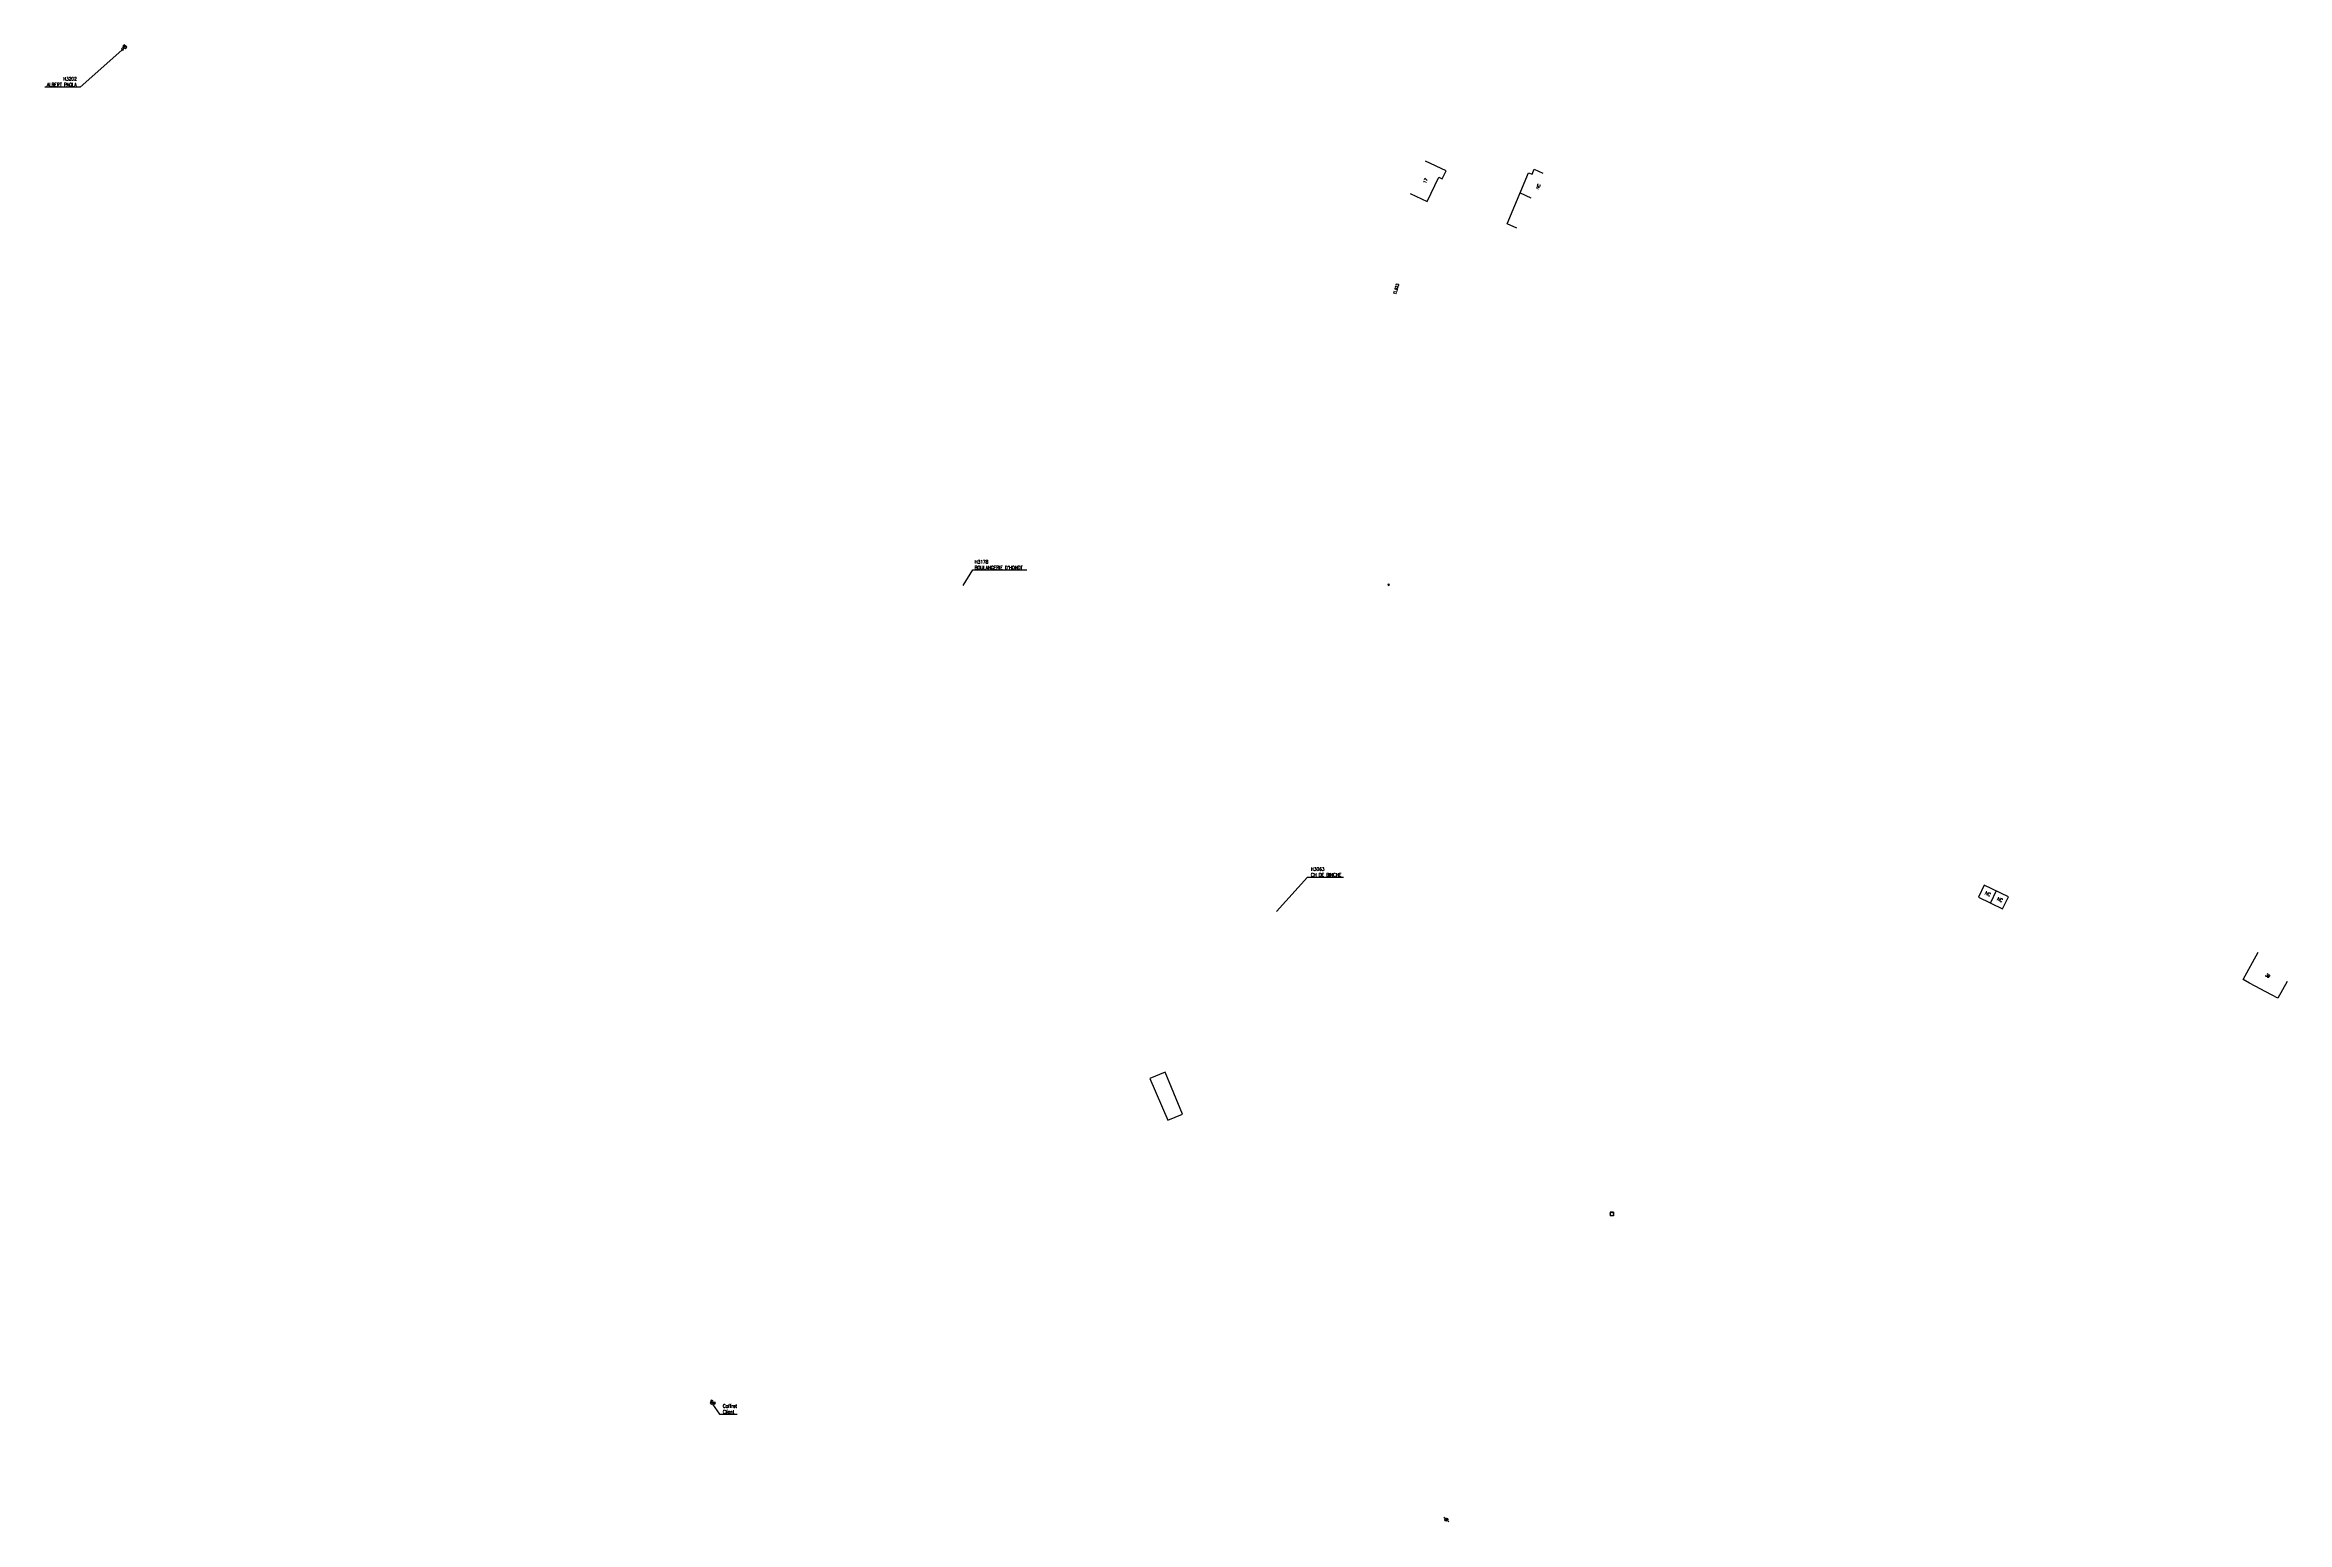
# Model space of a CAD drawing. Header units: millimetres. Extents: x 124032 to 124999, y 125223 to 125861.
import ezdxf
from ezdxf.enums import TextEntityAlignment as Align

# ---------------------------------------------------------------- set-up
doc = ezdxf.new("R2010")
doc.units = ezdxf.units.MM
doc.layers.get('0').update_dxf_attribs({"linetype": 'CONTINUOUS'})
for name, color, linetype in [('W0100', 7, 'CONTINUOUS'), ('W0400', 7, 'CONTINUOUS'), ('W0420', 7, 'CONTINUOUS'), ('W0432', 7, 'CONTINUOUS'), ('W0471', 7, 'CONTINUOUS'), ('W0473', 7, 'CONTINUOUS'), ('W0991', 7, 'CONTINUOUS')]:
    doc.layers.add(name, color=color, linetype=linetype)
doc.styles.get("Standard").update_dxf_attribs({"font": 'romans.shx', "width": 0.85})
doc.dimstyles.get("Standard").update_dxf_attribs({"dimtxt": 1.5, "dimasz": 1.2, "dimexe": 1.25, "dimexo": 0.625, "dimgap": 0.25, "dimtad": 2, "dimzin": 0, "dimdsep": 46, "dimtxsty": 'Standard', "dimcen": -0.5, "dimse1": 1, "dimse2": 1, "dimadec": 0, "dimazin": 0, "dimtfac": 1, "dimtofl": 0, "dimtmove": 2, "dimatfit": 3, "dimfxl": 0, "dimtolj": 1, "dimtzin": 0, "dimarcsym": 0})

# ---------------------------------------------------------------- blocks, each defined once
blk = doc.blocks.new('T420')
for p, q in [((0.75, 0.75), (-0.75, 0.75)), ((-0.75, 0.75), (-0.75, -0.75)), ((0.75, 0.75), (0.75, -0.75)), ((0.75, -0.75), (-0.75, -0.75))]:
    blk.add_line(p, q)
blk.add_ellipse((0, 0), major_axis=(-0.53, 0.53), ratio=1, start_param=3.926991, end_param=10.210176)
blk = doc.blocks.new('*U2')
at = {"flags": 128}
for points in [[(0.8, 0.8), (-0.8, 0.8)], [(-0.8, 0.8), (-0.8, 0)], [(0.8, 0.8), (-0.8, 0)], [(-0.8, 0), (0.8, 0)], [(0.8, 0), (0.8, 0.8)], [(-0.37, -0.42), (0.43, -0.42)], [(-0.37, -0.42), (-0.37, -1.22)], [(-0.37, -1.22), (0.43, -1.22)], [(0.03, -0.82), (0.43, -0.82)], [(0.43, -1.22), (0.43, -0.82)]]:
    blk.add_lwpolyline(points, dxfattribs=at)
blk = doc.blocks.new('*U3')
at = {"flags": 128}
for points in [[(0.8, 0.8), (-0.8, 0.8)], [(-0.8, 0.8), (-0.8, 0)], [(0.8, 0.8), (-0.8, 0)], [(-0.8, 0), (0.8, 0)], [(0.8, 0), (0.8, 0.8)], [(-0.45, -0.4), (-0.45, -1.2)], [(-0.45, -1.2), (0.35, -1.2)], [(-0.44, -0.4), (0.36, -0.4)], [(-0.05, -0.8), (0.35, -0.8)], [(0.35, -1.2), (0.35, -0.8)]]:
    blk.add_lwpolyline(points, dxfattribs=at)
blk = doc.blocks.new('T400')
for p, q in [((-0.15, 0.3), (0.15, 0.3)), ((-0.15, -0.25), (-0.15, 0.3)), ((-0.15, 0.15), (0.15, 0.15)), ((-0.15, 0), (0.15, 0)), ((0.15, 0.3), (0.15, -0.25)), ((-0.15, -0.15), (0.15, -0.15)), ((-0.15, -0.25), (-0.15, -0.3)), ((-0.15, -0.3), (0.15, -0.3)), ((0.15, -0.3), (0.15, -0.25))]:
    blk.add_line(p, q)
blk = doc.blocks.new('T473')
for p, q in [((-0.166667, 0.166667), (0.166667, -0.166667)), ((-0.166667, -0.166667), (0.166667, 0.166667)), ((0.500001, 0.500001), (1.000002, 1.000002)), ((-1.000002, -1.000002), (-0.500001, -0.500001))]:
    blk.add_line(p, q)
blk.add_ellipse((0, 0), major_axis=(0.471405, 0.471405), ratio=1, start_param=5.4977871438, end_param=11.780972451)

msp = doc.modelspace()

# ---------------------------------------------------------------- linework, layer by layer
at = {"layer": 'W0100', "flags": 128}
for points in [[(124620.81, 125796.51), (124628.15, 125793.04), (124633.1, 125803.51), (124634.6, 125802.8), (124636.27, 125806.34), (124627.43, 125810.52)], [(124873.77, 125495.56), (124871.29, 125490.38)], [(124999.29, 125456.45), (124995.29, 125449.23), (124992.57, 125450.7), (124983.04, 125455.83), (124980.24, 125457.34), (124986.77, 125469.12)]]:
    msp.add_lwpolyline(points, dxfattribs=at)
at = {"layer": 'W0100'}
for points in [[(124666.77, 125781.57), (124662.7, 125783.5), (124671.87, 125805.47), (124673.41, 125804.82), (124674.35, 125807.08), (124678.01, 125805.35)], [(124668.27, 125796.85), (124672.94, 125794.64)], [(124516.17, 125396.63), (124522.48, 125399.24), (124515, 125417.32), (124508.46, 125414.62), (124516.17, 125396.63)]]:
    msp.add_lwpolyline(points, dxfattribs=at)
at = {"layer": 'W0100', "flags": 128}
msp.add_lwpolyline([(124876.47, 125487.89), (124878.96, 125493.08), (124868.59, 125498.04), (124866.11, 125492.86)], close=True, dxfattribs=at)

# ---------------------------------------------------------------- block references
at = {"layer": 'W0400', "rotation": 17.69588528015975}
msp.add_blockref('T400', (124611.47, 125627.72), dxfattribs=at)
at = {"layer": 'W0420'}
msp.add_blockref('T420', (124707.86, 125356.18), dxfattribs=at)
at = {"layer": 'W0432', "rotation": 319.1307416068355}
msp.add_blockref('*U3', (124065.8, 125859.54), dxfattribs=at)
at = {"layer": 'W0432', "ltscale": 0.5, "rotation": 70.9180872112902}
msp.add_blockref('*U2', (124319.67, 125274.84), dxfattribs=at)
at = {"layer": 'W0473', "rotation": 94.45673982209023}
msp.add_blockref('T473', (124636.46, 125224.26), dxfattribs=at)

# ---------------------------------------------------------------- texts
at = {"layer": 'W0100', "linetype": 'Continuous', "width": 0.85}
msp.add_text('EL623', height=1.25, rotation=73.64545, dxfattribs=at).set_placement((124614.74, 125755.4), align=Align.MIDDLE)
at = {"layer": 'W0100', "linetype": 'Continuous', "insert": (124577.94, 125501.75), "char_height": 1.5, "attachment_point": 7}
msp.add_mtext('\\A1;H3063\\PCH DE BINCHE', dxfattribs=at)
at = {"layer": 'W0432', "linetype": 'Continuous', "insert": (124045.32, 125842.73), "char_height": 1.5, "attachment_point": 9}
msp.add_mtext('\\A1;H3202\\PALBERT PAOLA', dxfattribs=at)
at = {"layer": 'W0432', "linetype": 'Continuous', "ltscale": 0.5, "insert": (124324.18, 125270.05), "char_height": 1.5, "attachment_point": 7}
msp.add_mtext('\\A1;Coffret\\PClient', dxfattribs=at)
at = {"layer": 'W0471', "linetype": 'Continuous', "insert": (124432.82, 125634.32), "char_height": 1.5, "attachment_point": 7}
msp.add_mtext("\\A1;H3178\\PBOULANGERIE D'HONDT", dxfattribs=at)
at = {"layer": 'W0991', "linetype": 'Continuous'}
for s, rotation, p in [('17', 68.4755, (124627.4, 125802.02)), ('NC', 65.41894, (124676.07, 125799.54))]:
    msp.add_text(s, height=1.25, rotation=rotation, dxfattribs=at).set_placement(p, align=Align.MIDDLE)
at = {"layer": 'W0991', "linetype": 'Continuous', "width": 0.85}
for p in [(124868.68, 125494.17), (124873.86, 125491.69)]:
    msp.add_text('NC', height=1.5, rotation=334.40375, dxfattribs=at).set_placement(p)
at = {"layer": 'W0991', "linetype": 'Continuous', "insert": (124990.41, 125460.01), "char_height": 1.25, "width": 17.1011, "attachment_point": 1, "rotation": 329.60067}
msp.add_mtext('39', dxfattribs=at)

# ---------------------------------------------------------------- leaders
at = {"layer": 'W0100', "linetype": 'Continuous', "annotation_type": 0, "has_hookline": 1, "hookline_direction": 0, "text_width": 14.15}
msp.add_leader([(124563.07, 125486.7), (124576.49, 125501.5), (124577.69, 125501.5)], dimstyle='Standard', dxfattribs=at)
at = {"layer": 'W0432', "linetype": 'Continuous', "annotation_type": 0, "has_hookline": 1, "hookline_direction": 1, "text_width": 13.78}
msp.add_leader([(124064.7, 125858.39), (124046.77, 125842.48), (124045.57, 125842.48)], dimstyle='Standard', dxfattribs=at)
at = {"layer": 'W0432', "linetype": 'Continuous', "ltscale": 0.5, "annotation_type": 0, "has_hookline": 1, "hookline_direction": 0, "text_width": 6.19}
msp.add_leader([(124319.73, 125274.13), (124322.73, 125269.8), (124323.93, 125269.8)], dimstyle='Standard', dxfattribs=at)
at = {"layer": 'W0471', "linetype": 'Continuous', "annotation_type": 0, "has_hookline": 1, "hookline_direction": 0, "text_width": 21.86}
msp.add_leader([(124427.91, 125627.39), (124432.04, 125634.07), (124433.24, 125634.07)], dimstyle='Standard', dxfattribs=at)

doc.saveas('drawing.dxf')
